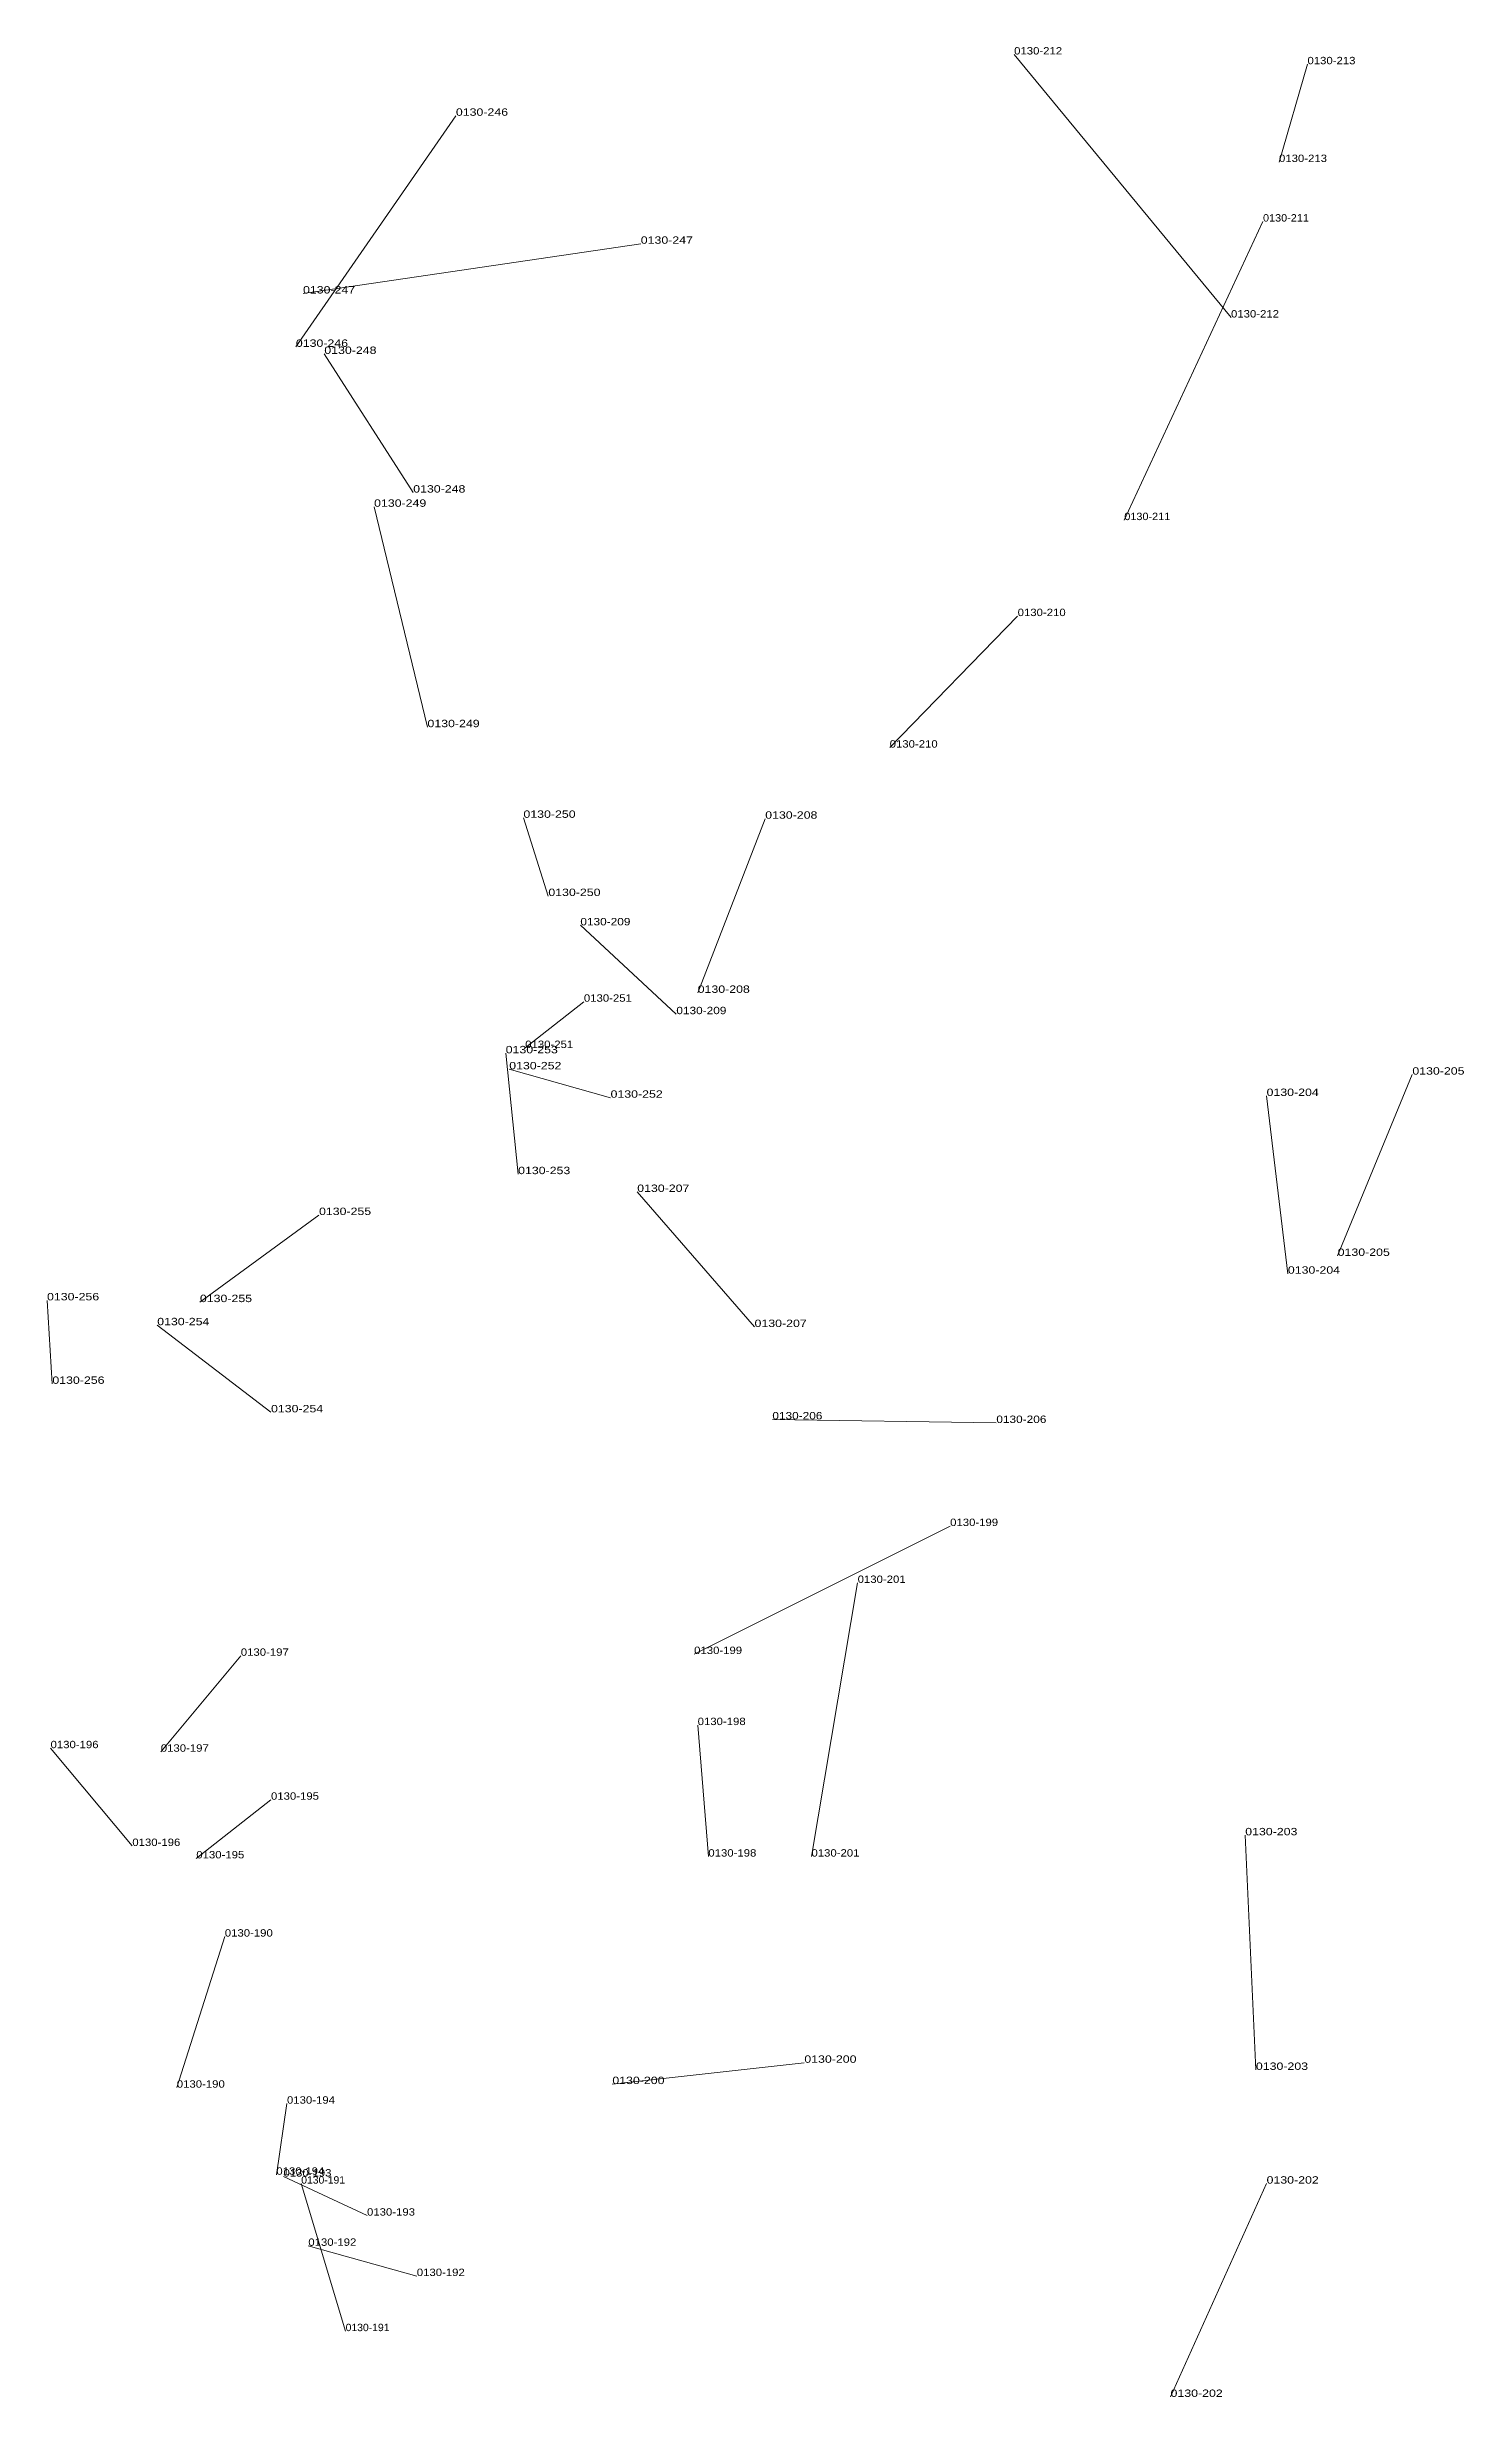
# Model space of a CAD drawing. Header units: metres. Extents: x 571156 to 607184, y 703608 to 727431.
# Drawn here: x 576411 to 576795, y 720517 to 721153 of the extents above; entities that cross this region are included whole.
import ezdxf

# ---------------------------------------------------------------- set-up
doc = ezdxf.new("R2010")
doc.units = ezdxf.units.M
doc.header["$LTSCALE"] = 0.8
doc.layers.add('60', color=7, linetype='Continuous', lineweight=13)
doc.layers.add('61', color=7, linetype='Continuous')

msp = doc.modelspace()

# ---------------------------------------------------------------- texts
at = {"layer": '60'}
for s, width, p in [('0130-212', 1.15, (576673.35, 721151.47)), ('0130-246', 1.25, (576522.19, 721134.87)), ('0130-213', 1.15, (576745.08, 721122.35)), ('0130-211', 1.1, (576740.74, 721106.22)), ('0130-247', 1.25, (576572.25, 721100.2)), ('0130-248', 1.25, (576510.63, 721032.81)), ('0130-249', 1.25, (576500.04, 721028.96)), ('0130-210', 1.15, (576639.65, 720963.73)), ('0130-208', 1.25, (576605.95, 720944.47)), ('0130-250', 1.25, (576547.22, 720923.53)), ('0130-209', 1.2, (576555.89, 720915.59)), ('0130-251', 1.15, (576556.85, 720894.89)), ('0130-205', 1.25, (576781.18, 720875.15)), ('0130-252', 1.25, (576564.07, 720868.89)), ('0130-204', 1.25, (576741.71, 720869.37)), ('0130-253', 1.25, (576539.04, 720848.19)), ('0130-255', 1.25, (576485.12, 720837.12)), ('0130-207', 1.25, (576603.06, 720806.79)), ('0130-256', 1.25, (576412.91, 720791.39)), ('0130-254', 1.25, (576472.12, 720783.68)), ('0130-206', 1.2, (576607.88, 720781.76)), ('0130-199', 1.15, (576656.02, 720752.88)), ('0130-201', 1.15, (576630.98, 720737.47)), ('0130-197', 1.15, (576463.94, 720717.73)), ('0130-196', 1.15, (576412.43, 720692.7)), ('0130-195', 1.15, (576472.12, 720678.74)), ('0130-203', 1.25, (576735.93, 720669.11)), ('0130-198', 1.15, (576590.55, 720663.34)), ('0130-190', 1.15, (576459.61, 720641.67)), ('0130-200', 1.25, (576564.55, 720601.72)), ('0130-194', 1.15, (576476.45, 720596.42)), ('0130-193', 1.15, (576498.12, 720566.09)), ('0130-192', 1.15, (576511.6, 720549.73)), ('0130-191', 1.05, (576492.34, 720534.8)), ('0130-202', 1.25, (576715.71, 720516.99))]:
    msp.add_text(s, height=2, dxfattribs=dict(at, width=width)).set_placement(p)
at = {"layer": '61'}
for s, width, p in [('0130-213', 1.15, (576752.78, 721148.83)), ('0130-247', 1.25, (576480.79, 721086.73)), ('0130-212', 1.15, (576732.08, 721080.23)), ('0130-246', 1.25, (576478.86, 721072.28)), ('0130-248', 1.25, (576486.56, 721070.36)), ('0130-211', 1.1, (576703.19, 721025.35)), ('0130-210', 1.15, (576674.31, 720999.35)), ('0130-249', 1.25, (576514.49, 720969.26)), ('0130-250', 1.25, (576540.48, 720944.71)), ('0130-208', 1.25, (576587.66, 720897.3)), ('0130-209', 1.2, (576581.88, 720891.52)), ('0130-253', 1.25, (576535.67, 720880.93)), ('0130-251', 1.15, (576540.96, 720882.37)), ('0130-252', 1.25, (576536.63, 720876.59)), ('0130-207', 1.25, (576571.29, 720843.38)), ('0130-204', 1.25, (576747.48, 720821.23)), ('0130-205', 1.25, (576760.96, 720826.05)), ('0130-256', 1.25, (576411.47, 720814.01)), ('0130-255', 1.25, (576452.87, 720813.53)), ('0130-254', 1.25, (576441.31, 720807.27)), ('0130-206', 1.2, (576668.53, 720780.8)), ('0130-199', 1.15, (576586.7, 720718.21)), ('0130-198', 1.15, (576587.66, 720698.96)), ('0130-197', 1.15, (576442.28, 720691.74)), ('0130-196', 1.15, (576434.57, 720666.22)), ('0130-195', 1.15, (576451.9, 720662.85)), ('0130-201', 1.15, (576618.47, 720663.34)), ('0130-200', 1.25, (576616.54, 720607.49)), ('0130-203', 1.25, (576738.82, 720605.57)), ('0130-190', 1.15, (576446.61, 720600.75)), ('0130-194', 1.15, (576473.57, 720577.16)), ('0130-193', 1.15, (576475.49, 720576.68)), ('0130-191', 1.05, (576480.31, 720574.76)), ('0130-202', 1.25, (576741.71, 720574.76)), ('0130-192', 1.15, (576482.23, 720557.91))]:
    msp.add_text(s, height=2, dxfattribs=dict(at, width=width)).set_placement(p)

# ---------------------------------------------------------------- linework, layer by layer
at = {"layer": '60'}
for p, q in [((576732.08, 721080.23), (576673.35, 721151.47)), ((576752.78, 721148.83), (576745.08, 721122.35)), ((576478.86, 721072.28), (576522.19, 721134.87)), ((576703.19, 721025.35), (576740.74, 721106.22)), ((576480.79, 721086.73), (576572.25, 721100.2)), ((576486.56, 721070.36), (576510.63, 721032.81)), ((576514.49, 720969.26), (576500.04, 721028.96)), ((576674.31, 720999.35), (576639.65, 720963.73)), ((576540.48, 720944.71), (576547.22, 720923.53)), ((576587.66, 720897.3), (576605.95, 720944.47)), ((576581.88, 720891.52), (576555.89, 720915.59)), ((576540.96, 720882.37), (576556.85, 720894.89)), ((576535.67, 720880.93), (576539.04, 720848.19)), ((576536.63, 720876.59), (576564.07, 720868.89)), ((576760.96, 720826.05), (576781.18, 720875.15)), ((576747.48, 720821.23), (576741.71, 720869.37)), ((576571.29, 720843.38), (576603.06, 720806.79)), ((576452.87, 720813.53), (576485.12, 720837.12)), ((576411.47, 720814.01), (576412.91, 720791.39)), ((576441.31, 720807.27), (576472.12, 720783.68)), ((576668.53, 720780.8), (576607.88, 720781.76)), ((576586.7, 720718.21), (576656.02, 720752.88)), ((576618.47, 720663.34), (576630.98, 720737.47)), ((576442.28, 720691.74), (576463.94, 720717.73)), ((576587.66, 720698.96), (576590.55, 720663.34)), ((576434.57, 720666.22), (576412.43, 720692.7)), ((576451.9, 720662.85), (576472.12, 720678.74)), ((576738.82, 720605.57), (576735.93, 720669.11)), ((576446.61, 720600.75), (576459.61, 720641.67)), ((576616.54, 720607.49), (576564.55, 720601.72)), ((576473.57, 720577.16), (576476.45, 720596.42)), ((576475.49, 720576.68), (576498.12, 720566.09)), ((576480.31, 720574.76), (576492.34, 720534.8)), ((576741.71, 720574.76), (576715.71, 720516.99)), ((576482.23, 720557.91), (576511.6, 720549.73))]:
    msp.add_line(p, q, dxfattribs=at)

msp.set_redraw_order([(e.dxf.handle, doc.entitydb.next_handle()) for e in msp.query("TEXT MTEXT ATTDEF DIMENSION ARC_DIMENSION")])  # texts and dimensions are drawn at this point

doc.saveas('drawing.dxf')
